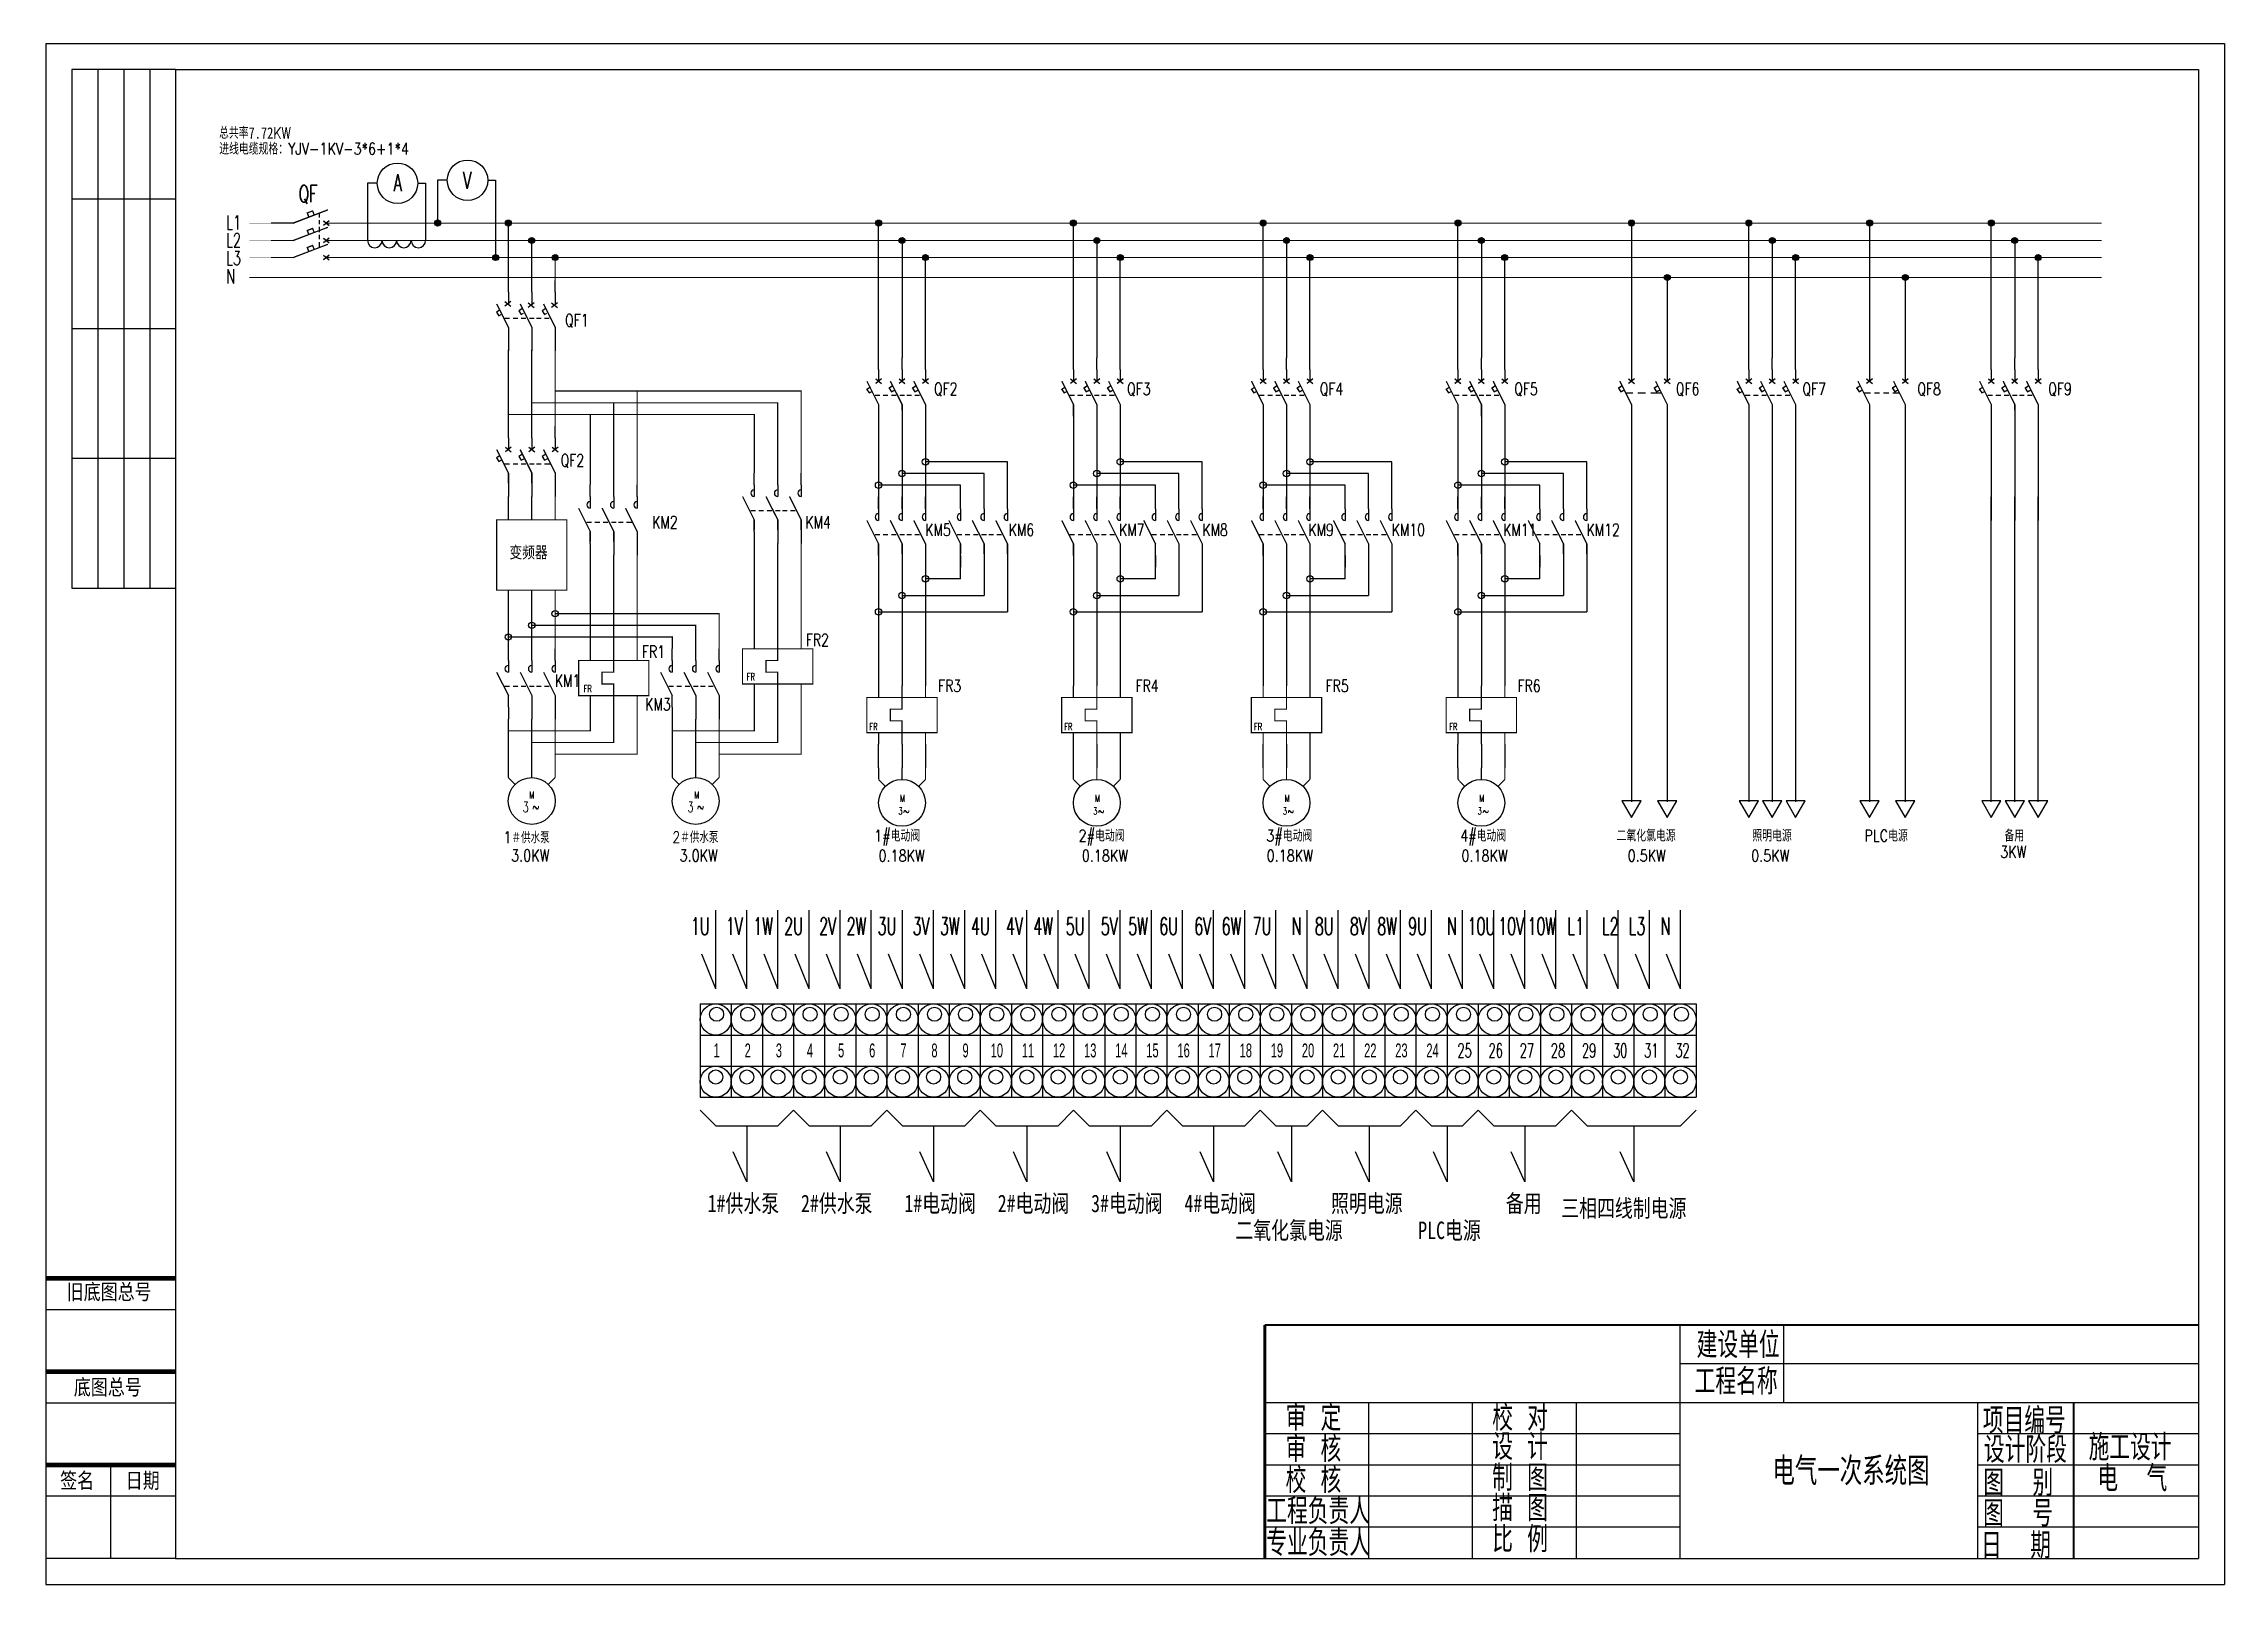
# Model space of a CAD drawing. Header units: millimetres. Extents: x 369186 to 503668, y -134064 to -104329.
# Drawn here: x 369186 to 411231, y -134055 to -104355 of the extents above; entities that cross this region are included whole.
import ezdxf
from ezdxf.enums import TextEntityAlignment as Align

# ---------------------------------------------------------------- set-up
doc = ezdxf.new("R2010")
doc.units = ezdxf.units.MM
doc.layers.add('PUB_TEXT', color=7, linetype='Continuous')
doc.layers.add('SHEET', color=250, linetype='Continuous')
doc.styles.add('_TXT', font='txt1.shx', dxfattribs={"width": 0.6, "bigfont": 'hztxt.shx'})
doc.styles.get("Standard").update_dxf_attribs({"font": 'txt1.shx', "width": 0.8, "bigfont": 'hztxt.shx'})
doc.styles.add('宋体', font='SimSun.ttf', dxfattribs={"width": 0.8})

msp = doc.modelspace()

# ---------------------------------------------------------------- texts
at = {"color": 0, "style": '宋体', "width": 0.75}
for s, p in [('1#供水泵', (381988, -126880)), ('2#供水泵', (383788, -126880)), ('1#电动阀', (385781, -126880)), ('2#电动阀', (387581, -126880)), ('3#电动阀', (389381, -126880)), ('4#电动阀', (391181, -126880)), ('照明电源', (394008, -126880)), ('备用', (397377, -126880)), ('三相四线制电源', (398445, -126973)), ('二氧化氯电源', (392163, -127399)), ('PLC电源', (395688, -127399))]:
    msp.add_text(s, height=337.1, dxfattribs=at).set_placement(p)
at = {"color": 0, "width": 0.8}
for s, p in [('建设单位', (401056, -129691)), ('工程名称', (401018, -130396)), ('项目编号', (406574, -131150)), ('设计阶段', (406595, -131712)), ('图  别', (406583, -132349)), ('图  号', (406579, -132939)), ('日  期', (406539, -133557))]:
    msp.add_text(s, height=500, dxfattribs=at).set_placement(p)
at = {"color": 0, "linetype": 'Continuous', "attachment_point": 1}
for s, insert, char_height, width in [('总共率{\\fSimSun|b0|i0|c134|p2;\\H0.9714x;7.72\\Ftxt.shx|c0;KW}', (372568, -105962), 225.79, 2516.9), ('进线电缆规格：YJV-1KV-3*6+1*4', (372572, -106270), 225.79, 4690.67), ('{\\fSimSun|b0|i0|c134|p2;变频器}', (378166, -114048), 225.79, 1354.75), ('1{\\H0.9714x;＃供水泵}', (378051, -119544), 225.79, 2516.9), ('{\\H0.9714x;2＃供水泵}', (381309, -119544), 225.79, 2516.9), ('1#电动阀', (385199, -119510), 225.8, 3137.87), ('2#电动阀', (389140, -119510), 225.8, 3137.87), ('3#电动阀', (392760, -119510), 225.8, 3137.87), ('4#电动阀', (396497, -119510), 225.8, 3137.87), ('二氧化氯电源', (399513, -119510), 225.8, 3137.87), ('照明电源', (402131, -119510), 225.8, 3137.87), ('PLC电源', (404291, -119510), 225.8, 3137.87), ('3KW', (406909, -119822), 225.8, 3137.87), ('备用', (406991, -119510), 225.8, 3137.87), ('3.0KW', (378199, -119892), 225.8, 3137.87), ('3.0KW', (381447, -119892), 225.8, 3137.87), ('0.18KW', (385283, -119896), 225.8, 3137.87), ('0.18KW', (389202, -119896), 225.8, 3137.87), ('0.18KW', (392766, -119896), 225.8, 3137.87), ('0.18KW', (396521, -119896), 225.8, 3137.87), ('0.5KW', (399726, -119896), 225.8, 3137.87), ('0.5KW', (402108, -119896), 225.8, 3137.87)]:
    msp.add_mtext(s, dxfattribs=dict(at, insert=insert, char_height=char_height, width=width))
at = {"linetype": 'Continuous', "attachment_point": 1}
for s, insert, char_height, width in [('~', (385756, -119076), 151, 1982.29), ('~', (389512, -119076), 151, 1982.29), ('~', (393169, -119076), 151, 1982.29), ('~', (396925, -119076), 151, 1982.29), ('{\\fSimSun|b0|i0|c134|p54;旧底图总号}', (369631, -128265), 300, 3000), ('{\\fSimSun|b0|i0|c134|p54;底图总号}', (369769, -130103), 300, 3000), ('{\\fSimSun|b0|i0|c134|p54;签名}', (369504, -131903), 300, 3000), ('{\\fSimSun|b0|i0|c134|p54;日期}', (370769, -131903), 300, 3000)]:
    msp.add_mtext(s, dxfattribs=dict(at, insert=insert, char_height=char_height, width=width))
at = {"attachment_point": 1, "style": '_TXT'}
for s, insert, char_height, width in [('{\\H2.333x;1U}', (381665, -121201), 144, 1078.17), ('{\\H2.333x;1V}', (382340, -121201), 144, 1078.17), ('{\\H2.333x;1W}', (382868, -121201), 144, 1078.17), ('{\\H2.333x;2U}', (383465, -121201), 144, 1078.17), ('{\\H2.333x;2V}', (384140, -121201), 144, 1078.17), ('{\\H2.333x;2W}', (384668, -121201), 144, 1078.17), ('{\\H2.333x;3U}', (385265, -121201), 144, 1078.17), ('{\\H2.333x;3V}', (385940, -121201), 144, 1078.17), ('{\\H2.333x;3W}', (386468, -121201), 144, 1078.17), ('{\\H2.333x;4U}', (387066, -121201), 144, 1078.17), ('{\\H2.333x;4V}', (387741, -121201), 144, 1078.17), ('{\\H2.333x;4W}', (388269, -121201), 144, 1078.17), ('{\\H2.333x;5U}', (388894, -121201), 144, 1078.17), ('{\\H2.333x;5V}', (389569, -121201), 144, 1078.17), ('{\\H2.333x;5W}', (390097, -121201), 144, 1078.17), ('{\\H2.333x;6U}', (390695, -121201), 144, 1078.17), ('{\\H2.333x;6V}', (391370, -121201), 144, 1078.17), ('{\\H2.333x;6W}', (391898, -121201), 144, 1078.17), ('{\\H2.333x;7U}', (392495, -121201), 144, 1078.17), ('{\\H2.333x;N}', (393247, -121201), 144, 1078.17), ('{\\H2.333x;8U}', (393695, -121201), 144, 1078.17), ('{\\H2.333x;8V}', (394370, -121201), 144, 1078.17), ('{\\H2.333x;8W}', (394898, -121201), 144, 1078.17), ('{\\H2.333x;9U}', (395495, -121201), 144, 1078.17), ('{\\H2.333x;N}', (396247, -121201), 144, 1078.17), ('{\\H2.333x;10U}', (396639, -121201), 144, 1078.17), ('{\\H2.333x;10V}', (397230, -121201), 144, 1078.17), ('{\\H2.333x;10W}', (397794, -121201), 144, 1078.17), ('{\\H2.333x;L1}', (398566, -121201), 144, 1078.17), ('{\\H2.333x;L2}', (399232, -121201), 144, 1078.17), ('{\\H2.333x;L3}', (399748, -121201), 144, 1078.17), ('{\\H2.333x;N}', (400366, -121201), 144, 1078.17), ('{\\Fhzasc.shx,hztxt.shx|c134;\\H1.875x;1}', (382102, -123629), 142.56, 3814.66), ('{\\Fhzasc.shx,hztxt.shx|c134;\\H1.875x;2}', (382702, -123629), 142.56, 3814.66), ('{\\Fhzasc.shx,hztxt.shx|c134;\\H1.875x;3}', (383302, -123629), 142.56, 3814.66), ('{\\Fhzasc.shx,hztxt.shx|c134;\\H1.875x;4}', (383902, -123629), 142.56, 3814.66), ('{\\Fhzasc.shx,hztxt.shx|c134;\\H1.875x;5}', (384502, -123629), 142.56, 3814.66), ('{\\Fhzasc.shx,hztxt.shx|c134;\\H1.875x;6}', (385102, -123629), 142.56, 3814.66), ('{\\Fhzasc.shx,hztxt.shx|c134;\\H1.875x;7}', (385702, -123629), 142.56, 3814.66), ('{\\Fhzasc.shx,hztxt.shx|c134;\\H1.875x;8}', (386302, -123629), 142.56, 3814.66), ('{\\Fhzasc.shx,hztxt.shx|c134;\\H1.875x;9}', (386902, -123629), 142.56, 3814.66), ('{\\Fhzasc.shx,hztxt.shx|c134;\\H1.875x;10}', (387445, -123629), 142.56, 3814.66), ('{\\Fhzasc.shx,hztxt.shx|c134;\\H1.875x;11}', (388045, -123629), 142.56, 3814.66), ('{\\Fhzasc.shx,hztxt.shx|c134;\\H1.875x;12}', (388645, -123629), 142.56, 3814.66), ('{\\Fhzasc.shx,hztxt.shx|c134;\\H1.875x;13}', (389245, -123629), 142.56, 3814.66), ('{\\Fhzasc.shx,hztxt.shx|c134;\\H1.875x;14}', (389845, -123629), 142.56, 3814.66), ('{\\Fhzasc.shx,hztxt.shx|c134;\\H1.875x;15}', (390445, -123629), 142.56, 3814.66), ('{\\Fhzasc.shx,hztxt.shx|c134;\\H1.875x;16}', (391045, -123629), 142.56, 3814.66), ('{\\Fhzasc.shx,hztxt.shx|c134;\\H1.875x;17}', (391645, -123629), 142.56, 3814.66), ('{\\Fhzasc.shx,hztxt.shx|c134;\\H1.875x;18}', (392245, -123629), 142.56, 3814.66), ('{\\Fhzasc.shx,hztxt.shx|c134;\\H1.875x;19}', (392845, -123629), 142.56, 3814.66), ('{\\Fhzasc.shx,hztxt.shx|c134;\\H1.875x;20}', (393445, -123629), 142.56, 3814.66), ('{\\Fhzasc.shx,hztxt.shx|c134;\\H1.875x;21}', (394045, -123629), 142.56, 3814.66), ('{\\Fhzasc.shx,hztxt.shx|c134;\\H1.875x;22}', (394645, -123629), 142.56, 3814.66), ('{\\Fhzasc.shx,hztxt.shx|c134;\\H1.875x;23}', (395245, -123629), 142.56, 3814.66), ('{\\Fhzasc.shx,hztxt.shx|c134;\\H1.875x;24}', (395845, -123629), 142.56, 3814.66), ('{\\Ftxt.shx,fhz.shx|c134;\\H1.875x;25}', (396445, -123629), 142.56, 3814.66), ('{\\Ftxt.shx,fhz.shx|c134;\\H1.875x;26}', (397045, -123629), 142.56, 3814.66), ('{\\Ftxt.shx,fhz.shx|c134;\\H1.875x;27}', (397645, -123629), 142.56, 3814.66), ('{\\Ftxt.shx,fhz.shx|c134;\\H1.875x;28}', (398245, -123629), 142.56, 3814.66), ('{\\Ftxt.shx,fhz.shx|c134;\\H1.875x;29}', (398845, -123629), 142.56, 3814.66), ('{\\Ftxt.shx,fhz.shx|c134;\\H1.875x;30}', (399445, -123629), 142.56, 3814.66), ('{\\Ftxt.shx,fhz.shx|c134;\\H1.875x;31}', (400045, -123629), 142.56, 3814.66), ('{\\Ftxt.shx,fhz.shx|c134;\\H1.875x;32}', (400645, -123629), 142.56, 3814.66)]:
    msp.add_mtext(s, dxfattribs=dict(at, insert=insert, char_height=char_height, width=width))
at = {"layer": 'PUB_TEXT', "linetype": 'ByBlock', "width": 0.8}
for s, p in [('审 定', (393130, -131095)), ('校 对', (397115, -131095)), ('审 核', (393130, -131695)), ('设 计', (397115, -131655)), ('施工设计', (408613, -131665)), ('校 核', (393130, -132295)), ('制 图', (397115, -132255)), ('电  气', (408781, -132264)), ('描 图', (397115, -132839)), ('比 例', (397115, -133439))]:
    msp.add_text(s, height=500, dxfattribs=at).set_placement(p)
at = {"layer": 'PUB_TEXT', "width": 0.8}
msp.add_text('电气一次系统图', height=541.4, dxfattribs=at).set_placement((402516, -132144, 1200))
at = {"layer": 'PUB_TEXT', "linetype": 'ByBlock', "width": 0.8}
msp.add_text('工程负责人', height=500, dxfattribs=at).set_placement((393759, -132895), align=Align.CENTER)
msp.add_text('专业负责人', height=500, dxfattribs=at).set_placement((393759, -133232), align=Align.MIDDLE)
at = {"layer": 'SHEET', "color": 0}
for s, height, width, p in [('QF', 325.1, 0.65, (374105, -107412)), ('A', 325, 0.65, (375935, -107199)), ('V', 325, 0.65, (377272, -107153)), ('L1', 271, 0.65, (372710, -107941)), ('L2', 271, 0.65, (372710, -108278)), ('L3', 271, 0.65, (372710, -108624)), ('N', 271, 0.65, (372710, -108977)), ('QF1', 237.1, 0.742857, (379240, -109805)), ('QF2', 237.1, 0.742857, (386352, -111129)), ('QF3', 237.1, 0.742857, (390075, -111129)), ('QF4', 237.1, 0.742857, (393791, -111129)), ('QF5', 237.1, 0.742857, (397540, -111129)), ('QF6', 237.1, 0.742857, (400656, -111129)), ('QF7', 237.1, 0.742857, (403096, -111129)), ('QF8', 237.1, 0.742857, (405312, -111129)), ('QF9', 237.1, 0.742857, (407835, -111129)), ('QF2', 237.1, 0.742857, (379155, -112507)), ('KM2', 237.1, 0.742857, (380919, -113699)), ('KM4', 237.1, 0.742857, (383871, -113699)), ('KM5', 237.1, 0.742857, (386184, -113846)), ('KM6', 237.1, 0.742857, (387792, -113846)), ('KM7', 237.1, 0.742857, (389920, -113846)), ('KM8', 237.1, 0.742857, (391527, -113846)), ('KM9', 237.1, 0.742857, (393569, -113846)), ('KM10', 237.1, 0.742857, (395177, -113846)), ('KM11', 237.1, 0.742857, (397325, -113846)), ('KM12', 237.1, 0.742857, (398933, -113846)), ('FR1', 237.1, 0.742857, (380722, -116195)), ('FR2', 237.1, 0.742857, (383881, -115969)), ('KM1', 237.1, 0.742857, (379042, -116755)), ('FR', 135.5, 0.65, (379599, -116855)), ('FR', 135.5, 0.65, (382744, -116629)), ('FR3', 237.1, 0.742857, (386431, -116853)), ('FR4', 237.1, 0.742857, (390237, -116853)), ('FR5', 237.1, 0.742857, (393901, -116853)), ('FR6', 237.1, 0.742857, (397602, -116853)), ('KM3', 237.1, 0.742857, (380785, -117208)), ('FR', 135.5, 0.65, (385108, -117591)), ('FR', 135.5, 0.65, (388864, -117591)), ('FR', 135.5, 0.65, (392524, -117591)), ('FR', 135.5, 0.65, (396287, -117591)), ('3', 203, 0.65, (378424, -119173)), ('M', 135, 0.65, (378552, -118908)), ('3', 203, 0.65, (381602, -119173)), ('M', 135, 0.65, (381731, -118908)), ('M', 135, 0.65, (385699, -118969)), ('M', 135, 0.65, (389455, -118969)), ('M', 135, 0.65, (393113, -118969)), ('M', 135, 0.65, (396869, -118969)), ('~', 203, 0.65, (378607, -119173)), ('~', 203, 0.65, (381785, -119173)), ('3', 135, 0.65, (385666, -119217)), ('3', 135, 0.65, (389422, -119217)), ('3', 135, 0.65, (393079, -119217)), ('3', 135, 0.65, (396835, -119217))]:
    msp.add_text(s, height=height, dxfattribs=dict(at, width=width)).set_placement(p)

# ---------------------------------------------------------------- hatches: boundary and pattern name
h = msp.add_hatch(color=256)
edge = h.paths.add_edge_path()
edge.add_arc((376782, -107814), 58.2, 0, 360)
h = msp.add_hatch(color=256)
edge = h.paths.add_edge_path()
edge.add_arc((378146, -107814), 58.2, 0, 360)
h = msp.add_hatch(color=256)
edge = h.paths.add_edge_path()
edge.add_arc((385284, -107814), 58.2, 0, 360)
h = msp.add_hatch(color=256)
edge = h.paths.add_edge_path()
edge.add_arc((389040, -107814), 58.2, 0, 360)
h = msp.add_hatch(color=256)
edge = h.paths.add_edge_path()
edge.add_arc((392698, -107814), 58.2, 0, 360)
h = msp.add_hatch(color=256)
edge = h.paths.add_edge_path()
edge.add_arc((396454, -107814), 58.2, 0, 360)
h = msp.add_hatch(color=256)
edge = h.paths.add_edge_path()
edge.add_arc((399800, -107814), 58.2, 0, 360)
h = msp.add_hatch(color=256)
edge = h.paths.add_edge_path()
edge.add_arc((402062, -107814), 58.2, 0, 360)
h = msp.add_hatch(color=256)
edge = h.paths.add_edge_path()
edge.add_arc((404390, -107814), 58.2, 0, 360)
h = msp.add_hatch(color=256)
edge = h.paths.add_edge_path()
edge.add_arc((406737, -107814), 58.2, 0, 360)
h = msp.add_hatch(color=256)
edge = h.paths.add_edge_path()
edge.add_arc((377901, -108479), 58.2, 0, 360)
h = msp.add_hatch(color=256)
edge = h.paths.add_edge_path()
edge.add_arc((378597, -108150), 58.2, 0, 360)
h = msp.add_hatch(color=256)
edge = h.paths.add_edge_path()
edge.add_arc((379049, -108479), 58.2, 0, 360)
h = msp.add_hatch(color=256)
edge = h.paths.add_edge_path()
edge.add_arc((385736, -108150), 58.2, 0, 360)
h = msp.add_hatch(color=256)
edge = h.paths.add_edge_path()
edge.add_arc((386188, -108479), 58.2, 0, 360)
h = msp.add_hatch(color=256)
edge = h.paths.add_edge_path()
edge.add_arc((389492, -108150), 58.2, 0, 360)
h = msp.add_hatch(color=256)
edge = h.paths.add_edge_path()
edge.add_arc((389944, -108479), 58.2, 0, 360)
h = msp.add_hatch(color=256)
edge = h.paths.add_edge_path()
edge.add_arc((393149, -108150), 58.2, 0, 360)
h = msp.add_hatch(color=256)
edge = h.paths.add_edge_path()
edge.add_arc((393601, -108479), 58.2, 0, 360)
h = msp.add_hatch(color=256)
edge = h.paths.add_edge_path()
edge.add_arc((396905, -108150), 58.2, 0, 360)
h = msp.add_hatch(color=256)
edge = h.paths.add_edge_path()
edge.add_arc((397357, -108479), 58.2, 0, 360)
h = msp.add_hatch(color=256)
edge = h.paths.add_edge_path()
edge.add_arc((402514, -108150), 58.2, 0, 360)
h = msp.add_hatch(color=256)
edge = h.paths.add_edge_path()
edge.add_arc((402965, -108479), 58.2, 0, 360)
h = msp.add_hatch(color=256)
edge = h.paths.add_edge_path()
edge.add_arc((407189, -108150), 58.2, 0, 360)
h = msp.add_hatch(color=256)
edge = h.paths.add_edge_path()
edge.add_arc((407640, -108479), 58.2, 0, 360)
h = msp.add_hatch(color=256)
edge = h.paths.add_edge_path()
edge.add_arc((400489, -108864), 58.2, 0, 360)
h = msp.add_hatch(color=256)
edge = h.paths.add_edge_path()
edge.add_arc((405078, -108864), 58.2, 0, 360)

# ---------------------------------------------------------------- linework, layer by layer
for p, q in [((369231, -104355), (369231, -134055)), ((369231, -104355), (411231, -104355)), ((411231, -104355), (411231, -134055)), ((371731, -104855), (369731, -104855)), ((369731, -104855), (369731, -114855)), ((370231, -104855), (370231, -114855)), ((370731, -104855), (370731, -114855)), ((371231, -104855), (371231, -114855)), ((371731, -104855), (371731, -133555)), ((371731, -104855), (410731, -104855)), ((410731, -104855), (410731, -133555)), ((375619, -107047), (375432, -107047)), ((375432, -107047), (375432, -108150)), ((376399, -107047), (376550, -107047)), ((376550, -107047), (376550, -108150)), ((376969, -106990), (376782, -106990)), ((376782, -106990), (376782, -107814)), ((377749, -106990), (377901, -106990)), ((377901, -106990), (377901, -108479)), ((371731, -107355), (369731, -107355)), ((373996, -107814), (374668, -107558)), ((374267, -107620), (374372, -107580)), ((374267, -107620), (374297, -107699)), ((374372, -107580), (374402, -107659)), ((374498, -107623), (374498, -107704)), ((373996, -108150), (374668, -107895)), ((374267, -107957), (374372, -107916)), ((374267, -107957), (374297, -108036)), ((374372, -107916), (374402, -107996)), ((374498, -107758), (374498, -107834)), ((374498, -107888), (374498, -107987)), ((374498, -108042), (374498, -108126)), ((374638, -107906), (374668, -107895)), ((399800, -107814), (399800, -110862)), ((404390, -107814), (404390, -110862)), ((373996, -108479), (374668, -108223)), ((374267, -108285), (374372, -108245)), ((374267, -108285), (374297, -108364)), ((374372, -108245), (374402, -108324)), ((374498, -108180), (374498, -108288)), ((400489, -108864), (400489, -110862)), ((405078, -108864), (405078, -110862)), ((371731, -109855), (369731, -109855)), ((399687, -111088), (399823, -111088)), ((399800, -111314), (399800, -118969)), ((399925, -111088), (400071, -111088)), ((400173, -111088), (400376, -111088)), ((400489, -111314), (400489, -118969)), ((404277, -111088), (404406, -111088)), ((404390, -111314), (404390, -118969)), ((404483, -111088), (404583, -111088)), ((404660, -111088), (404761, -111088)), ((404838, -111088), (404965, -111088)), ((405078, -111314), (405078, -118969)), ((371731, -112355), (369731, -112355)), ((369731, -114855), (371731, -114855)), ((385736, -114994), (387317, -114994)), ((389492, -114994), (391073, -114994)), ((393149, -114994), (394730, -114994)), ((396905, -114994), (398486, -114994)), ((385284, -115309), (387768, -115309)), ((389040, -115309), (391524, -115309)), ((392698, -115309), (395181, -115309)), ((396454, -115309), (398937, -115309)), ((370481, -133555), (370481, -131755)), ((371731, -133555), (369231, -133555)), ((371731, -133555), (410731, -133555)), ((369231, -134055), (411231, -134055))]:
    msp.add_line(p, q)
at = {"color": 0}
for p, q in [((382144, -122575), (382144, -121062)), ((382744, -122575), (382744, -121062)), ((383344, -122575), (383344, -121062)), ((383944, -122575), (383944, -121062)), ((384544, -122575), (384544, -121062)), ((385144, -122575), (385144, -121062)), ((385744, -122575), (385744, -121062)), ((386344, -122575), (386344, -121062)), ((386944, -122575), (386944, -121062)), ((387544, -122575), (387544, -121062)), ((388144, -122575), (388144, -121062)), ((388744, -122575), (388744, -121062)), ((389344, -122575), (389344, -121062)), ((389944, -122575), (389944, -121062)), ((390544, -122575), (390544, -121062)), ((391144, -122575), (391144, -121062)), ((391744, -122575), (391744, -121062)), ((392344, -122575), (392344, -121062)), ((392944, -122575), (392944, -121062)), ((393544, -122575), (393544, -121062)), ((394144, -122575), (394144, -121062)), ((394744, -122575), (394744, -121062)), ((395344, -122575), (395344, -121062)), ((395944, -122575), (395944, -121062)), ((396544, -122575), (396544, -121062)), ((397144, -122575), (397144, -121062)), ((397744, -122575), (397744, -121062)), ((398344, -122575), (398344, -121062)), ((398944, -122575), (398944, -121062)), ((399544, -122575), (399544, -121062)), ((400144, -122575), (400144, -121062)), ((400744, -122575), (400744, -121062)), ((382144, -122575), (381877, -121906)), ((382744, -122575), (382477, -121906)), ((383344, -122575), (383077, -121906)), ((383944, -122575), (383677, -121906)), ((384544, -122575), (384277, -121906)), ((385144, -122575), (384877, -121906)), ((385744, -122575), (385477, -121906)), ((386344, -122575), (386077, -121906)), ((386944, -122575), (386677, -121906)), ((387544, -122575), (387277, -121906)), ((388144, -122575), (387877, -121906)), ((388744, -122575), (388477, -121906)), ((389344, -122575), (389077, -121906)), ((389944, -122575), (389677, -121906)), ((390544, -122575), (390277, -121906)), ((391144, -122575), (390877, -121906)), ((391744, -122575), (391477, -121906)), ((392344, -122575), (392077, -121906)), ((392944, -122575), (392677, -121906)), ((393544, -122575), (393277, -121906)), ((394144, -122575), (393877, -121906)), ((394744, -122575), (394477, -121906)), ((395344, -122575), (395077, -121906)), ((395944, -122575), (395677, -121906)), ((396544, -122575), (396277, -121906)), ((397144, -122575), (396877, -121906)), ((397744, -122575), (397477, -121906)), ((398344, -122575), (398077, -121906)), ((398944, -122575), (398677, -121906)), ((399544, -122575), (399277, -121906)), ((400144, -122575), (399877, -121906)), ((400744, -122575), (400477, -121906)), ((381844, -122866), (381844, -124666)), ((381844, -122866), (401044, -122866)), ((382444, -122866), (382444, -124666)), ((383044, -122866), (383044, -124666)), ((383644, -122866), (383644, -124666)), ((384244, -122866), (384244, -124666)), ((384844, -122866), (384844, -124666)), ((385444, -122866), (385444, -124666)), ((386044, -122866), (386044, -124666)), ((386644, -122866), (386644, -124666)), ((387244, -122866), (387244, -124666)), ((387844, -122866), (387844, -124666)), ((388444, -122866), (388444, -124666)), ((389044, -122866), (389044, -124666)), ((389644, -122866), (389644, -124666)), ((390244, -122866), (390244, -124666)), ((390844, -122866), (390844, -124666)), ((391444, -122866), (391444, -124666)), ((392044, -122866), (392044, -124666)), ((392644, -122866), (392644, -124666)), ((393244, -122866), (393244, -124666)), ((393844, -122866), (393844, -124666)), ((394444, -122866), (394444, -124666)), ((395044, -122866), (395044, -124666)), ((395644, -122866), (395644, -124666)), ((396244, -122866), (396244, -124666)), ((396244, -122866), (396244, -124666)), ((396844, -122866), (396844, -124666)), ((397444, -122866), (397444, -124666)), ((398044, -122866), (398044, -124666)), ((398644, -122866), (398644, -124666)), ((399244, -122866), (399244, -124666)), ((399844, -122866), (399844, -124666)), ((400444, -122866), (400444, -124666)), ((401044, -122866), (401044, -124666)), ((381844, -123466), (401044, -123466)), ((381844, -124066), (401044, -124066)), ((381844, -124666), (401044, -124666)), ((381844, -124914), (382144, -125214)), ((382144, -125214), (383344, -125214)), ((382744, -125214), (382744, -126299)), ((383644, -124914), (383344, -125214)), ((383644, -124914), (383944, -125214)), ((383944, -125214), (385144, -125214)), ((384544, -125214), (384544, -126299)), ((385444, -124914), (385144, -125214)), ((385444, -124914), (385744, -125214)), ((385744, -125214), (386944, -125214)), ((386344, -125214), (386344, -126299)), ((387244, -124914), (386944, -125214)), ((387244, -124914), (387544, -125214)), ((387544, -125214), (388744, -125214)), ((388144, -125214), (388144, -126299)), ((389044, -124914), (388744, -125214)), ((389044, -124914), (389344, -125214)), ((389344, -125214), (390544, -125214)), ((389944, -125214), (389944, -126299)), ((390844, -124914), (390544, -125214)), ((390844, -124914), (391144, -125214)), ((391144, -125214), (392344, -125214)), ((391744, -125214), (391744, -126299)), ((392644, -124914), (392344, -125214)), ((392644, -124914), (392944, -125214)), ((392944, -125214), (393544, -125214)), ((393244, -125214), (393244, -126299)), ((393844, -124914), (393544, -125214)), ((393844, -124914), (394144, -125214)), ((394144, -125214), (395344, -125214)), ((394744, -125214), (394744, -126299)), ((395644, -124914), (395344, -125214)), ((395644, -124914), (395944, -125214)), ((395944, -125214), (396544, -125214)), ((396244, -125214), (396244, -126299)), ((396844, -124914), (396544, -125214)), ((396844, -124914), (397144, -125214)), ((397144, -125214), (398344, -125214)), ((397744, -125214), (397744, -126299)), ((398644, -124914), (398344, -125214)), ((398644, -124914), (398944, -125214)), ((398944, -125214), (400744, -125214)), ((399844, -125214), (399844, -126299)), ((401044, -124914), (400744, -125214)), ((382744, -126299), (382482, -125717)), ((384544, -126299), (384282, -125717)), ((386344, -126299), (386082, -125717)), ((388144, -126299), (387882, -125717)), ((389944, -126299), (389682, -125717)), ((391744, -126299), (391482, -125717)), ((393244, -126299), (392982, -125717)), ((394744, -126299), (394482, -125717)), ((396244, -126299), (395982, -125717)), ((397744, -126299), (397482, -125717)), ((399844, -126299), (399582, -125717)), ((400731, -129055), (400731, -133555)), ((400732, -129055), (400732, -133555)), ((402731, -129055), (402731, -130555)), ((402732, -129055), (402732, -130555)), ((410731, -129805), (400731, -129805)), ((410732, -129805), (400732, -129805)), ((410731, -130555), (392731, -130555)), ((410732, -130555), (392732, -130555)), ((406469, -130555), (406469, -133555)), ((406470, -130555), (406470, -133555)), ((408325, -130555), (408325, -133555)), ((408327, -130555), (408327, -133555)), ((410731, -131155), (406469, -131155)), ((410732, -131155), (406470, -131155)), ((410731, -131755), (406469, -131755)), ((410732, -131755), (406470, -131755)), ((410731, -132355), (406469, -132355)), ((410732, -132355), (406470, -132355)), ((410731, -132955), (406469, -132955)), ((410732, -132955), (406470, -132955))]:
    msp.add_line(p, q, dxfattribs=at)
at = {"linetype": 'ByBlock'}
for p, q in [((410731, -129055), (392731, -129055)), ((410731, -130555), (392731, -130555)), ((394731, -130555), (394731, -133555)), ((396731, -130555), (396731, -133555)), ((398731, -130555), (398731, -133555)), ((408325, -133556), (408325, -130556)), ((400731, -131155), (392731, -131155)), ((400731, -131755), (392731, -131755)), ((400731, -132355), (392731, -132355)), ((400731, -132955), (392731, -132955))]:
    msp.add_line(p, q, dxfattribs=at)
for points, const_width in [([(374668, -107558), (373996, -107814), (373573, -107814)], 23), ([(374402, -107659), (374372, -107580), (374267, -107620), (374297, -107699)], 23), ([(374498, -107623), (374498, -107704)], 23), ([(373150, -107814), (373996, -107814)], 4.7), ([(374668, -107895), (373996, -108150), (373573, -108150)], 23), ([(374297, -108036), (374267, -107957), (374372, -107916), (374402, -107996)], 23), ([(374498, -107758), (374498, -107834)], 23), ([(374498, -107888), (374498, -107987)], 23), ([(374498, -108042), (374498, -108126)], 23), ([(374694, -107769), (374581, -107859)], 23), ([(374581, -107769), (374694, -107859)], 23), ([(374638, -107814), (408862, -107814)], 20), ([(373150, -108150), (373996, -108150)], 4.7), ([(374668, -108223), (373996, -108479), (373573, -108479)], 23), ([(374297, -108364), (374267, -108285), (374372, -108245), (374402, -108324)], 23), ([(374498, -108180), (374498, -108288)], 23), ([(374694, -108105), (374581, -108195)], 23), ([(374581, -108105), (374694, -108195)], 23), ([(374694, -108434), (374581, -108524)], 23), ([(374581, -108434), (374694, -108524)], 23), ([(374638, -108150), (408862, -108150)], 20), ([(374638, -108479), (408862, -108479)], 20), ([(373150, -108864), (408862, -108864)], 20), ([(373150, -108479), (373996, -108479)], 4.7), ([(385118, -110981), (385059, -111020), (385104, -111088), (385149, -111065)], 23), ([(385059, -110862), (385284, -111314), (385284, -111427)], 23), ([(385228, -110817), (385341, -110907)], 23), ([(385341, -110817), (385228, -110907)], 23), ([(385555, -110952), (385488, -110998), (385533, -111065), (385596, -111034)], 23), ([(385510, -110862), (385736, -111314), (385736, -111427)], 23), ([(385680, -110817), (385792, -110907)], 23), ([(385792, -110817), (385680, -110907)], 23), ([(386007, -110952), (385939, -110998), (385984, -111065), (386048, -111034)], 23), ([(385962, -110862), (386188, -111314), (386188, -111427)], 23), ([(386244, -110817), (386131, -110907)], 23), ([(386131, -110817), (386244, -110907)], 23), ([(388874, -110981), (388815, -111020), (388860, -111088), (388914, -111061)], 23), ([(388815, -110862), (389040, -111314), (389040, -111540)], 23), ([(388984, -110817), (389097, -110907)], 23), ([(389097, -110817), (388984, -110907)], 23), ([(389311, -110952), (389244, -110998), (389289, -111065), (389352, -111034)], 23), ([(389266, -110862), (389492, -111314), (389492, -111540)], 23), ([(389436, -110817), (389549, -110907)], 23), ([(389549, -110817), (389436, -110907)], 23), ([(389763, -110952), (389695, -110998), (389740, -111065), (389804, -111034)], 23), ([(389718, -110862), (389944, -111314), (389944, -111540)], 23), ([(390000, -110817), (389887, -110907)], 23), ([(389887, -110817), (390000, -110907)], 23), ([(392531, -110981), (392472, -111020), (392517, -111088), (392571, -111061), (392585, -111088)], 23), ([(392472, -110862), (392698, -111314), (392698, -111427)], 23), ([(392641, -110817), (392754, -110907)], 23), ([(392754, -110817), (392641, -110907)], 23), ([(392969, -110952), (392901, -110998), (392946, -111065), (393009, -111034), (393009, -111034)], 23), ([(392923, -110862), (393149, -111314), (393149, -111427)], 23), ([(393093, -110817), (393206, -110907)], 23), ([(393206, -110817), (393093, -110907)], 23), ([(393420, -110952), (393352, -110998), (393398, -111065), (393461, -111034)], 23), ([(393375, -110862), (393601, -111314), (393601, -111427)], 23), ([(393657, -110817), (393544, -110907)], 23), ([(393544, -110817), (393657, -110907)], 23), ([(396287, -110981), (396228, -111020), (396273, -111088), (396327, -111061)], 23), ([(396228, -110862), (396454, -111314), (396454, -111540)], 23), ([(396510, -110907), (396397, -110817)], 23), ([(396510, -110817), (396397, -110907)], 23), ([(396725, -110952), (396657, -110998), (396702, -111065), (396765, -111034)], 23), ([(396679, -110862), (396905, -111314), (396905, -111540)], 23), ([(396962, -110817), (396849, -110907)], 23), ([(396849, -110817), (396962, -110907)], 23), ([(397176, -110952), (397108, -110998), (397154, -111065), (397217, -111034)], 23), ([(397131, -110862), (397357, -111314), (397357, -111540)], 23), ([(397413, -110817), (397300, -110907)], 23), ([(397300, -110817), (397413, -110907)], 23), ([(399619, -110952), (399552, -110998), (399597, -111065), (399660, -111034)], 23), ([(399574, -110862), (399800, -111314), (399800, -111427)], 23), ([(399857, -110817), (399744, -110907)], 23), ([(399744, -110817), (399857, -110907)], 23), ([(400308, -110952), (400240, -110998), (400285, -111065), (400349, -111034)], 23), ([(400263, -110862), (400489, -111314), (400489, -111427)], 23), ([(400545, -110817), (400432, -110907)], 23), ([(400432, -110817), (400545, -110907)], 23), ([(401896, -110981), (401836, -111020), (401881, -111088), (401936, -111061)], 23), ([(401836, -110862), (402062, -111314), (402062, -111427)], 23), ([(402119, -110817), (402006, -110907)], 23), ([(402006, -110817), (402119, -110907)], 23), ([(402333, -110952), (402265, -110998), (402310, -111065), (402374, -111034)], 23), ([(402288, -110862), (402514, -111314), (402514, -111427)], 23), ([(402785, -110952), (402717, -110998), (402762, -111065), (402825, -111034)], 23), ([(402739, -110862), (402965, -111314), (402965, -111427)], 23), ([(404209, -110952), (404142, -110998), (404187, -111065), (404250, -111034)], 23), ([(404164, -110862), (404390, -111314), (404390, -111427)], 23), ([(404446, -110817), (404333, -110907)], 23), ([(404333, -110817), (404446, -110907)], 23), ([(404898, -110952), (404830, -110998), (404875, -111065), (404938, -111034)], 23), ([(404853, -110862), (405078, -111314), (405078, -111427)], 23), ([(405022, -110817), (405135, -110907)], 23), ([(405135, -110817), (405022, -110907)], 23), ([(406570, -110981), (406511, -111020), (406556, -111088), (406611, -111061)], 23), ([(406511, -110862), (406737, -111314), (406737, -111427)], 23), ([(406681, -110817), (406793, -110907)], 23), ([(406793, -110817), (406681, -110907)], 23), ([(407008, -110952), (406940, -110998), (406985, -111065), (407049, -111034)], 23), ([(406963, -110862), (407189, -111314), (407189, -111427)], 23), ([(407132, -110817), (407245, -110907)], 23), ([(407245, -110817), (407132, -110907)], 23), ([(407460, -110952), (407392, -110998), (407437, -111065), (407500, -111034)], 23), ([(407414, -110862), (407640, -111314), (407640, -111427)], 23), ([(407584, -110817), (407697, -110907)], 23), ([(407697, -110817), (407584, -110907)], 23), ([(385307, -111133), (385217, -111133)], 23), ([(385465, -111133), (385375, -111133)], 23), ([(385623, -111133), (385533, -111133)], 23), ([(385781, -111133), (385691, -111133)], 23), ([(385917, -111133), (385826, -111133)], 23), ([(386075, -111133), (385984, -111133)], 23), ([(389063, -111133), (388973, -111133)], 23), ([(389221, -111133), (389117, -111133)], 23), ([(389379, -111133), (389289, -111133)], 23), ([(389537, -111133), (389447, -111133)], 23), ([(389673, -111133), (389582, -111133)], 23), ([(389831, -111133), (389729, -111133)], 23), ([(392720, -111133), (392630, -111133)], 23), ([(392878, -111133), (392788, -111133)], 23), ([(393036, -111133), (392946, -111133)], 23), ([(393194, -111133), (393104, -111133)], 23), ([(393330, -111133), (393240, -111133)], 23), ([(393488, -111133), (393398, -111133)], 23), ([(396476, -111133), (396386, -111133)], 23), ([(396634, -111133), (396544, -111133)], 23), ([(396792, -111133), (396702, -111133)], 23), ([(396950, -111133), (396860, -111133)], 23), ([(397086, -111133), (396996, -111133)], 23), ([(397244, -111133), (397154, -111133)], 23), ([(399823, -111088), (399687, -111088)], 23), ([(400071, -111088), (399925, -111088)], 23), ([(400376, -111088), (400173, -111088)], 23), ([(401994, -111133), (402085, -111133)], 23), ([(402152, -111133), (402243, -111133)], 23), ([(402310, -111133), (402401, -111133)], 23), ([(402469, -111133), (402559, -111133)], 23), ([(402604, -111133), (402694, -111133)], 23), ([(402762, -111133), (402852, -111133)], 23), ([(404406, -111088), (404277, -111088)], 23), ([(404483, -111088), (404583, -111088)], 23), ([(404660, -111088), (404762, -111088)], 23), ([(404838, -111088), (404965, -111088)], 23), ([(406760, -111133), (406669, -111133)], 23), ([(406918, -111133), (406827, -111133)], 23), ([(407076, -111133), (406985, -111133)], 23), ([(407234, -111133), (407143, -111133)], 23), ([(407369, -111133), (407279, -111133), (407324, -111133)], 23), ([(407527, -111133), (407437, -111133)], 23), ([(377920, -112182), (378146, -112633), (378146, -112829)], 23), ([(378371, -112182), (378597, -112633), (378597, -112829)], 23), ([(378823, -112182), (379049, -112633), (379049, -112829)], 23), ([(382661, -113085), (382887, -113536), (382887, -113732)], 23), ([(383113, -113085), (383339, -113536), (383339, -113732)], 23), ([(383565, -113085), (383790, -113536), (383790, -113732)], 23), ([(379500, -113311), (379726, -113762), (379726, -113958)], 23), ([(379952, -113311), (380178, -113762), (380178, -113958)], 23), ([(380404, -113311), (380629, -113762), (380629, -113958)], 23), ([(385059, -113546), (385284, -113997), (385284, -114193)], 23), ([(385510, -113546), (385736, -113997), (385736, -114193)], 23), ([(385962, -113546), (386188, -113997), (386188, -114193)], 23), ([(386639, -113546), (386865, -113997), (386865, -114193)], 23), ([(387091, -113546), (387317, -113997), (387317, -114193)], 23), ([(387542, -113546), (387768, -113997), (387768, -114193)], 23), ([(388815, -113546), (389040, -113997), (389040, -114193)], 23), ([(389266, -113546), (389492, -113997), (389492, -114193)], 23), ([(389718, -113546), (389944, -113997), (389944, -114193)], 23), ([(390395, -113546), (390621, -113997), (390621, -114193)], 23), ([(390847, -113546), (391073, -113997), (391073, -114193)], 23), ([(391298, -113546), (391524, -113997), (391524, -114193)], 23), ([(392472, -113546), (392698, -113997), (392698, -114193)], 23), ([(392923, -113546), (393149, -113997), (393149, -114193)], 23), ([(393375, -113546), (393601, -113997), (393601, -114193)], 23), ([(394052, -113546), (394278, -113997), (394278, -114193)], 23), ([(394504, -113546), (394730, -113997), (394730, -114193)], 23), ([(394956, -113546), (395181, -113997), (395181, -114193)], 23), ([(396228, -113546), (396454, -113997), (396454, -114193)], 23), ([(396679, -113546), (396905, -113997), (396905, -114193)], 23), ([(397131, -113546), (397357, -113997), (397357, -114193)], 23), ([(397808, -113546), (398034, -113997), (398034, -114193)], 23), ([(398260, -113546), (398486, -113997), (398486, -114193)], 23), ([(398712, -113546), (398937, -113997), (398937, -114193)], 23), ([(369231, -128155), (371731, -128155)], 90), ([(369231, -129955), (371731, -129955)], 90), ([(371731, -131755), (369231, -131755)], 90)]:
    msp.add_lwpolyline(points, dxfattribs=dict(const_width=const_width))
for points in [[(399800, -119273), (399985, -118952), (399615, -118952)], [(400489, -119273), (400674, -118952), (400303, -118952)], [(402062, -119273), (402247, -118952), (401877, -118952)], [(402514, -119273), (402699, -118952), (402328, -118952)], [(402965, -119273), (403151, -118952), (402780, -118952)], [(404390, -119273), (404575, -118952), (404205, -118952)], [(405078, -119273), (405264, -118952), (404893, -118952)], [(406737, -119273), (406922, -118952), (406552, -118952)], [(407189, -119273), (407374, -118952), (407003, -118952)], [(407640, -119273), (407825, -118952), (407455, -118952)]]:
    msp.add_lwpolyline(points, close=True)
for points in [[(369231, -128755), (371731, -128755)], [(369231, -130555), (371731, -130555)], [(371731, -132355), (369231, -132355)]]:
    msp.add_lwpolyline(points)
at = {"color": 0}
for points, const_width in [([(392731, -129055), (392731, -133555)], 52.5), ([(392732, -129055), (392732, -133555)], 52.5), ([(392731, -129056), (410731, -129056)], 43.3), ([(392732, -129056), (410732, -129056)], 43.3)]:
    msp.add_lwpolyline(points, dxfattribs=dict(at, const_width=const_width))
for centre, radius in [((376009, -107047), 390), ((377359, -106990), 390), ((376782, -107814), 58.2), ((378146, -107814), 58.2), ((385284, -107814), 58.2), ((389040, -107814), 58.2), ((392698, -107814), 58.2), ((396454, -107814), 58.2), ((399800, -107814), 58.2), ((402062, -107814), 58.2), ((404390, -107814), 58.2), ((406737, -107814), 58.2), ((377901, -108479), 58.2), ((378597, -108150), 58.2), ((379049, -108479), 58.2), ((385736, -108150), 58.2), ((386188, -108479), 58.2), ((389492, -108150), 58.2), ((389944, -108479), 58.2), ((393149, -108150), 58.2), ((393601, -108479), 58.2), ((396905, -108150), 58.2), ((397357, -108479), 58.2), ((402514, -108150), 58.2), ((402965, -108479), 58.2), ((407189, -108150), 58.2), ((407640, -108479), 58.2), ((400489, -108864), 58.2), ((405078, -108864), 58.2), ((385736, -112642), 61.8), ((386188, -112417), 61.8), ((389492, -112642), 61.8), ((389944, -112417), 61.8), ((393149, -112642), 61.8), ((393601, -112417), 61.8), ((396905, -112642), 61.8), ((397357, -112417), 61.8), ((385284, -112868), 61.8), ((389040, -112868), 61.8), ((392698, -112868), 61.8), ((396454, -112868), 61.8), ((386188, -114671), 61.8), ((389944, -114671), 61.8), ((393601, -114671), 61.8), ((397357, -114671), 61.8), ((385736, -114994), 61.8), ((389492, -114994), 61.8), ((393149, -114994), 61.8), ((396905, -114994), 61.8), ((378597, -115569), 61.8), ((379049, -115343), 61.8), ((385284, -115309), 61.8), ((389040, -115309), 61.8), ((392698, -115309), 61.8), ((396454, -115309), 61.8), ((378146, -115794), 61.8)]:
    msp.add_circle(centre, radius)
for centre, radius in [((382144, -123166), 300), ((382162, -123066), 135), ((382144, -123166), 0.000000000195), ((382744, -123166), 300), ((382762, -123066), 135), ((383344, -123166), 300), ((383362, -123066), 135), ((383944, -123166), 300), ((383962, -123066), 135), ((384544, -123166), 300), ((384562, -123066), 135), ((385144, -123166), 300), ((385162, -123066), 135), ((385744, -123166), 300), ((385762, -123066), 135), ((386344, -123166), 300), ((386362, -123066), 135), ((386944, -123166), 300), ((386962, -123066), 135), ((387544, -123166), 300), ((387562, -123066), 135), ((388144, -123166), 300), ((388162, -123066), 135), ((388744, -123166), 300), ((388762, -123066), 135), ((389344, -123166), 300), ((389362, -123066), 135), ((389944, -123166), 300), ((389962, -123066), 135), ((390544, -123166), 300), ((390562, -123066), 135), ((391144, -123166), 300), ((391162, -123066), 135), ((391744, -123166), 300), ((391762, -123066), 135), ((392344, -123166), 300), ((392362, -123066), 135), ((392944, -123166), 300), ((392962, -123066), 135), ((393544, -123166), 300), ((393562, -123066), 135), ((394144, -123166), 300), ((394162, -123066), 135), ((394744, -123166), 300), ((394762, -123066), 135), ((395344, -123166), 300), ((395362, -123066), 135), ((395944, -123166), 300), ((395962, -123066), 135), ((396544, -123166), 300), ((396562, -123066), 135), ((397144, -123166), 300), ((397162, -123066), 135), ((397744, -123166), 300), ((397762, -123066), 135), ((398344, -123166), 300), ((398362, -123066), 135), ((398944, -123166), 300), ((398962, -123066), 135), ((399544, -123166), 300), ((399562, -123066), 135), ((400144, -123166), 300), ((400162, -123066), 135), ((400744, -123166), 300), ((400762, -123066), 135), ((382144, -124366), 300), ((382144, -124275), 135), ((382744, -124366), 300), ((382744, -124275), 135), ((383344, -124366), 300), ((383344, -124275), 135), ((383944, -124366), 300), ((383944, -124275), 135), ((384544, -124366), 300), ((384544, -124275), 135), ((385144, -124366), 300), ((385144, -124275), 135), ((385744, -124366), 300), ((385744, -124275), 135), ((386344, -124366), 300), ((386344, -124275), 135), ((386944, -124366), 300), ((386944, -124275), 135), ((387544, -124366), 300), ((387544, -124275), 135), ((388144, -124366), 300), ((388144, -124275), 135), ((388744, -124366), 300), ((388744, -124275), 135), ((389344, -124366), 300), ((389344, -124275), 135), ((389944, -124366), 300), ((389944, -124275), 135), ((390544, -124366), 300), ((390544, -124275), 135), ((391144, -124366), 300), ((391144, -124275), 135), ((391744, -124366), 300), ((391744, -124275), 135), ((392344, -124366), 300), ((392344, -124275), 135), ((392944, -124366), 300), ((392944, -124275), 135), ((393544, -124366), 300), ((393544, -124275), 135), ((394144, -124366), 300), ((394144, -124275), 135), ((394744, -124366), 300), ((394744, -124275), 135), ((395344, -124366), 300), ((395344, -124275), 135), ((395944, -124366), 300), ((395944, -124275), 135), ((396544, -124366), 300), ((396544, -124275), 135), ((397144, -124366), 300), ((397144, -124275), 135), ((397744, -124366), 300), ((397744, -124275), 135), ((398344, -124366), 300), ((398344, -124275), 135), ((398944, -124366), 300), ((398944, -124275), 135), ((399544, -124366), 300), ((399544, -124275), 135), ((400144, -124366), 300), ((400144, -124275), 135), ((400744, -124366), 300), ((400744, -124275), 135)]:
    msp.add_circle(centre, radius, dxfattribs=at)
for centre, radius, start, end in [((375571, -108150), 140, 180, 0), ((375851, -108150), 140, 180, 0), ((376131, -108150), 140, 180, 0), ((376411, -108150), 140, 180, 0), ((382887, -113020), 64.7, 90, 270), ((383339, -113020), 64.7, 90, 270), ((383790, -113020), 64.7, 90, 270), ((379726, -113246), 64.7, 90, 270), ((380178, -113246), 64.7, 90, 270), ((380629, -113246), 64.7, 90, 270), ((385284, -113481), 64.7, 90, 270), ((385736, -113481), 64.7, 90, 270), ((386188, -113481), 64.7, 90, 270), ((386865, -113481), 64.7, 90, 270), ((387317, -113481), 64.7, 90, 270), ((387768, -113481), 64.7, 90, 270), ((389040, -113481), 64.7, 90, 270), ((389492, -113481), 64.7, 90, 270), ((389944, -113481), 64.7, 90, 270), ((390621, -113481), 64.7, 90, 270), ((391073, -113481), 64.7, 90, 270), ((391524, -113481), 64.7, 90, 270), ((392698, -113481), 64.7, 90, 270), ((393149, -113481), 64.7, 90, 270), ((393601, -113481), 64.7, 90, 270), ((394278, -113481), 64.7, 90, 270), ((394730, -113481), 64.7, 90, 270), ((395181, -113481), 64.7, 90, 270), ((396454, -113481), 64.7, 90, 270), ((396905, -113481), 64.7, 90, 270), ((397357, -113481), 64.7, 90, 270), ((398034, -113481), 64.7, 90, 270), ((398486, -113481), 64.7, 90, 270), ((398937, -113481), 64.7, 90, 270), ((378146, -116407), 64.7, 90, 270), ((378597, -116407), 64.7, 90, 270), ((379049, -116407), 64.7, 90, 270), ((381307, -116407), 64.7, 90, 270), ((381758, -116407), 64.7, 90, 270), ((382210, -116407), 64.7, 90, 270)]:
    msp.add_arc(centre, radius, start, end)
at = {"layer": 'SHEET', "color": 0}
for p, q in [((385284, -110411), (385284, -107814)), ((389040, -110411), (389040, -107814)), ((392698, -110411), (392698, -107814)), ((396454, -110411), (396454, -107814)), ((402062, -110411), (402062, -107814)), ((406737, -110411), (406737, -107814)), ((385736, -108150), (385736, -110411)), ((389492, -108150), (389492, -110411)), ((393149, -108150), (393149, -110411)), ((396905, -108150), (396905, -110411)), ((402514, -108150), (402514, -110411)), ((407189, -108150), (407189, -110411)), ((386188, -110411), (386188, -108479)), ((389944, -110411), (389944, -108479)), ((393601, -110411), (393601, -108479)), ((397357, -110411), (397357, -108479)), ((402965, -110411), (402965, -108479)), ((407640, -110411), (407640, -108479)), ((386865, -114671), (386188, -114671)), ((390621, -114671), (389944, -114671)), ((394278, -114671), (393601, -114671)), ((398034, -114671), (397357, -114671))]:
    msp.add_line(p, q, dxfattribs=at)
for points in [[(374694, -107769), (374581, -107859)], [(374581, -107769), (374694, -107859)], [(374694, -108105), (374581, -108195)], [(374581, -108105), (374694, -108195)], [(374694, -108434), (374581, -108524)], [(374581, -108434), (374694, -108524)], [(378146, -109148), (378146, -108922)], [(378146, -109148), (378146, -109374)], [(378597, -109148), (378597, -108922)], [(378597, -109148), (378597, -109374)], [(379049, -109148), (379049, -108922)], [(379049, -109148), (379049, -109374)], [(377920, -109374), (378146, -109825), (378146, -110051)], [(377988, -109487), (377920, -109532), (377965, -109600), (378010, -109577)], [(378191, -109329), (378078, -109419)], [(378078, -109329), (378191, -109419)], [(378078, -109645), (378168, -109645)], [(378236, -109645), (378326, -109645)], [(378417, -109464), (378349, -109509), (378394, -109577), (378439, -109554)], [(378371, -109374), (378597, -109825), (378597, -110051)], [(378394, -109645), (378484, -109645)], [(378642, -109351), (378529, -109442)], [(378529, -109351), (378642, -109442)], [(378552, -109645), (378642, -109645)], [(378688, -109645), (378778, -109645)], [(378868, -109464), (378800, -109509), (378846, -109577), (378891, -109554)], [(378823, -109374), (379049, -109825), (379049, -110051)], [(378846, -109645), (378936, -109645)], [(379094, -109351), (378981, -109442)], [(378981, -109351), (379094, -109442)], [(378146, -110051), (378146, -110277)], [(378597, -110051), (378597, -110277)], [(379049, -110051), (379049, -110277)], [(385284, -110636), (385284, -110411)], [(385736, -110636), (385736, -110411)], [(386188, -110636), (386188, -110411)], [(389040, -110636), (389040, -110411)], [(389492, -110636), (389492, -110411)], [(389944, -110636), (389944, -110411)], [(392698, -110636), (392698, -110411)], [(393149, -110636), (393149, -110411)], [(393601, -110636), (393601, -110411)], [(396454, -110636), (396454, -110411)], [(396905, -110636), (396905, -110411)], [(397357, -110636), (397357, -110411)], [(402062, -110636), (402062, -110411)], [(402514, -110636), (402514, -110411)], [(402965, -110636), (402965, -110411)], [(406737, -110636), (406737, -110411)], [(407189, -110636), (407189, -110411)], [(407640, -110636), (407640, -110411)], [(385059, -110862), (385284, -111314), (385284, -111540)], [(385126, -110975), (385059, -111020), (385104, -111088), (385149, -111065)], [(385341, -110817), (385228, -110907)], [(385228, -110817), (385341, -110907)], [(385284, -110636), (385284, -110862)], [(385555, -110952), (385488, -110998), (385533, -111065), (385596, -111034)], [(385510, -110862), (385736, -111314), (385736, -111540)], [(385792, -110817), (385680, -110907)], [(385680, -110817), (385792, -110907)], [(385736, -110636), (385736, -110862)], [(386007, -110952), (385939, -110998), (385984, -111065), (386048, -111034)], [(385962, -110862), (386188, -111314), (386188, -111540)], [(386244, -110817), (386131, -110907)], [(386131, -110817), (386244, -110907)], [(386188, -110636), (386188, -110862)], [(388815, -110862), (389040, -111314), (389040, -111540)], [(388874, -110981), (388815, -111020), (388860, -111088), (388914, -111061)], [(389097, -110817), (388984, -110907)], [(388984, -110817), (389097, -110907)], [(389040, -110636), (389040, -110862)], [(389311, -110952), (389244, -110998), (389289, -111065), (389352, -111034)], [(389266, -110862), (389492, -111314), (389492, -111540)], [(389549, -110817), (389436, -110907)], [(389436, -110817), (389549, -110907)], [(389492, -110636), (389492, -110862)], [(389763, -110952), (389695, -110998), (389740, -111065), (389804, -111034)], [(389718, -110862), (389944, -111314), (389944, -111540)], [(390000, -110817), (389887, -110907)], [(389887, -110817), (390000, -110907)], [(389944, -110636), (389944, -110862)], [(392472, -110862), (392698, -111314), (392698, -111540)], [(392531, -110981), (392472, -111020), (392517, -111088), (392571, -111061)], [(392754, -110817), (392641, -110907)], [(392641, -110817), (392754, -110907)], [(392698, -110636), (392698, -110862)], [(392969, -110952), (392901, -110998), (392946, -111065), (393009, -111034)], [(392923, -110862), (393149, -111314), (393149, -111540)], [(393206, -110817), (393093, -110907)], [(393093, -110817), (393206, -110907)], [(393149, -110636), (393149, -110862)], [(393420, -110952), (393352, -110998), (393398, -111065), (393461, -111034)], [(393375, -110862), (393601, -111314), (393601, -111540)], [(393657, -110817), (393544, -110907)], [(393544, -110817), (393657, -110907)], [(393601, -110636), (393601, -110862)], [(396228, -110862), (396454, -111314), (396454, -111540)], [(396287, -110981), (396228, -111020), (396273, -111088), (396327, -111061)], [(396510, -110817), (396397, -110907)], [(396397, -110817), (396510, -110907)], [(396454, -110636), (396454, -110862)], [(396725, -110952), (396657, -110998), (396702, -111065), (396765, -111034)], [(396679, -110862), (396905, -111314), (396905, -111540)], [(396962, -110817), (396849, -110907)], [(396849, -110817), (396962, -110907)], [(396905, -110636), (396905, -110862)], [(397176, -110952), (397108, -110998), (397154, -111065), (397217, -111034)], [(397131, -110862), (397357, -111314), (397357, -111540)], [(397413, -110817), (397300, -110907)], [(397300, -110817), (397413, -110907)], [(397357, -110636), (397357, -110862)], [(399619, -110952), (399552, -110998), (399597, -111065), (399660, -111034)], [(399574, -110862), (399800, -111314), (399800, -111540)], [(399857, -110817), (399744, -110907)], [(399744, -110817), (399857, -110907)], [(400308, -110952), (400240, -110998), (400285, -111065), (400349, -111034)], [(400263, -110862), (400489, -111314), (400489, -111540)], [(400545, -110817), (400432, -110907)], [(400432, -110817), (400545, -110907)], [(401836, -110862), (402062, -111314), (402062, -111540)], [(401896, -110981), (401836, -111020), (401881, -111088), (401936, -111061)], [(402119, -110817), (402006, -110907)], [(402006, -110817), (402119, -110907)], [(402062, -110636), (402062, -110862)], [(402333, -110952), (402265, -110998), (402310, -111065), (402374, -111034)], [(402288, -110862), (402514, -111314), (402514, -111540)], [(402570, -110817), (402457, -110907)], [(402457, -110817), (402570, -110907)], [(402514, -110636), (402514, -110862)], [(402785, -110952), (402717, -110998), (402762, -111065), (402825, -111034)], [(402739, -110862), (402965, -111314), (402965, -111540)], [(403022, -110817), (402909, -110907)], [(402909, -110817), (403022, -110907)], [(402965, -110636), (402965, -110862)], [(404209, -110952), (404142, -110998), (404187, -111065), (404250, -111034)], [(404164, -110862), (404390, -111314), (404390, -111540)], [(404446, -110817), (404333, -110907)], [(404333, -110817), (404446, -110907)], [(404898, -110952), (404830, -110998), (404875, -111065), (404938, -111034)], [(404853, -110862), (405078, -111314), (405078, -111540)], [(405135, -110817), (405022, -110907)], [(405022, -110817), (405135, -110907)], [(406511, -110862), (406737, -111314), (406737, -111540)], [(406570, -110981), (406511, -111020), (406556, -111088), (406611, -111061)], [(406793, -110817), (406681, -110907)], [(406681, -110817), (406793, -110907)], [(406737, -110636), (406737, -110862)], [(407008, -110952), (406940, -110998), (406985, -111065), (407049, -111034)], [(406963, -110862), (407189, -111314), (407189, -111540)], [(407245, -110817), (407132, -110907)], [(407132, -110817), (407245, -110907)], [(407189, -110636), (407189, -110862)], [(407460, -110952), (407392, -110998), (407437, -111065), (407500, -111034)], [(407414, -110862), (407640, -111314), (407640, -111540)], [(407697, -110817), (407584, -110907)], [(407584, -110817), (407697, -110907)], [(407640, -110636), (407640, -110862)], [(385217, -111133), (385307, -111133)], [(385375, -111133), (385465, -111133)], [(385533, -111133), (385623, -111133)], [(385691, -111133), (385781, -111133)], [(385826, -111133), (385917, -111133)], [(385984, -111133), (386075, -111133)], [(388973, -111133), (389063, -111133)], [(389131, -111133), (389221, -111133)], [(389289, -111133), (389379, -111133)], [(389447, -111133), (389537, -111133)], [(389582, -111133), (389673, -111133)], [(389740, -111133), (389831, -111133)], [(392630, -111133), (392720, -111133)], [(392788, -111133), (392878, -111133)], [(392946, -111133), (393036, -111133)], [(393104, -111133), (393194, -111133)], [(393240, -111133), (393330, -111133)], [(393398, -111133), (393488, -111133)], [(396386, -111133), (396476, -111133)], [(396544, -111133), (396634, -111133)], [(396702, -111133), (396792, -111133)], [(396860, -111133), (396950, -111133)], [(396996, -111133), (397086, -111133)], [(397154, -111133), (397244, -111133)], [(401994, -111133), (402085, -111133)], [(402152, -111133), (402243, -111133)], [(402310, -111133), (402401, -111133)], [(402469, -111133), (402559, -111133)], [(402604, -111133), (402694, -111133)], [(402762, -111133), (402852, -111133)], [(406669, -111133), (406760, -111133)], [(406827, -111133), (406918, -111133)], [(406985, -111133), (407076, -111133)], [(407143, -111133), (407234, -111133)], [(407279, -111133), (407369, -111133)], [(407437, -111133), (407527, -111133)], [(378146, -111956), (378146, -111730)], [(378597, -111956), (378597, -111730)], [(379049, -111956), (379049, -111730)], [(385284, -111540), (385284, -111765)], [(385284, -111765), (385284, -113546)], [(385736, -111540), (385736, -111765)], [(385736, -111765), (385736, -113546)], [(386188, -111540), (386188, -111765)], [(386188, -111765), (386188, -113546)], [(389040, -111540), (389040, -111765)], [(389040, -111765), (389040, -113546)], [(389492, -111540), (389492, -111765)], [(389492, -111765), (389492, -113546)], [(389944, -111540), (389944, -111765)], [(389944, -111765), (389944, -113546)], [(392698, -111540), (392698, -111765)], [(392698, -111765), (392698, -113546)], [(393149, -111540), (393149, -111765)], [(393149, -111765), (393149, -113546)], [(393601, -111540), (393601, -111765)], [(393601, -111765), (393601, -113546)], [(396454, -111540), (396454, -111765)], [(396454, -111765), (396454, -113546)], [(396905, -111540), (396905, -111765)], [(396905, -111765), (396905, -113546)], [(397357, -111540), (397357, -111765)], [(397357, -111765), (397357, -113546)], [(402062, -111540), (402062, -111765)], [(402062, -111765), (402062, -118969)], [(402514, -111540), (402514, -111765)], [(402514, -111765), (402514, -118969)], [(402965, -111540), (402965, -111765)], [(402965, -111765), (402965, -118969)], [(406737, -111540), (406737, -111765)], [(406737, -111765), (406737, -113546)], [(407189, -111540), (407189, -111765)], [(407189, -111765), (407189, -113546)], [(407640, -111540), (407640, -111765)], [(407640, -111765), (407640, -113546)], [(377920, -112182), (378146, -112633), (378146, -112859)], [(378202, -112137), (378089, -112227)], [(378089, -112137), (378202, -112227)], [(378146, -111956), (378146, -112182)], [(378371, -112182), (378597, -112633), (378597, -112859)], [(378654, -112137), (378541, -112227)], [(378541, -112137), (378654, -112227)], [(378597, -111956), (378597, -112182)], [(378823, -112182), (379049, -112633), (379049, -112859)], [(379105, -112137), (378992, -112227)], [(378992, -112137), (379105, -112227)], [(379049, -111956), (379049, -112182)], [(377979, -112300), (377920, -112340), (377965, -112408), (378019, -112380)], [(378055, -112453), (378168, -112453)], [(378236, -112453), (378326, -112453)], [(378417, -112272), (378349, -112317), (378394, -112385), (378457, -112353)], [(378394, -112453), (378484, -112453)], [(378552, -112453), (378642, -112453)], [(378688, -112453), (378778, -112453)], [(378868, -112272), (378800, -112317), (378846, -112385), (378909, -112353)], [(378846, -112453), (378958, -112453)], [(382887, -112859), (382887, -112633)], [(383339, -112859), (383339, -112633)], [(383790, -112859), (383790, -112633)], [(387317, -113094), (387317, -112642), (385736, -112642)], [(387768, -113094), (387768, -112417), (386188, -112417)], [(391073, -113094), (391073, -112642), (389492, -112642)], [(391524, -113094), (391524, -112417), (389944, -112417)], [(394730, -113094), (394730, -112642), (393149, -112642)], [(395181, -113094), (395181, -112417), (393601, -112417)], [(398486, -113094), (398486, -112642), (396905, -112642)], [(398937, -113094), (398937, -112417), (397357, -112417)], [(378146, -112859), (378146, -113085)], [(378597, -112859), (378597, -113085)], [(379049, -112859), (379049, -113085)], [(379726, -113085), (379726, -112859)], [(379726, -113085), (379726, -113311)], [(380178, -113085), (380178, -112859)], [(380178, -113085), (380178, -113311)], [(380629, -113085), (380629, -112859)], [(380629, -113085), (380629, -113311)], [(382661, -113085), (382887, -113536)], [(382887, -112859), (382887, -113085)], [(383113, -113085), (383339, -113536)], [(383339, -112859), (383339, -113085)], [(383565, -113085), (383790, -113536)], [(383790, -112859), (383790, -113085)], [(386865, -113094), (386865, -112868), (385284, -112868)], [(385284, -113320), (385284, -113094)], [(385736, -113320), (385736, -113094)], [(386188, -113320), (386188, -113094)], [(386865, -113320), (386865, -113094)], [(387317, -113320), (387317, -113094)], [(387768, -113320), (387768, -113094)], [(390621, -113094), (390621, -112868), (389040, -112868)], [(389040, -113320), (389040, -113094)], [(389492, -113320), (389492, -113094)], [(389944, -113320), (389944, -113094)], [(390621, -113320), (390621, -113094)], [(391073, -113320), (391073, -113094)], [(391524, -113320), (391524, -113094)], [(394278, -113094), (394278, -112868), (392698, -112868)], [(392698, -113320), (392698, -113094)], [(393149, -113320), (393149, -113094)], [(393601, -113320), (393601, -113094)], [(394278, -113320), (394278, -113094)], [(394730, -113320), (394730, -113094)], [(395181, -113320), (395181, -113094)], [(398034, -113094), (398034, -112868), (396454, -112868)], [(396454, -113320), (396454, -113094)], [(396905, -113320), (396905, -113094)], [(397357, -113320), (397357, -113094)], [(398034, -113320), (398034, -113094)], [(398486, -113320), (398486, -113094)], [(398937, -113320), (398937, -113094)], [(406737, -118969), (406737, -113094)], [(407189, -118969), (407189, -113094)], [(407640, -118969), (407640, -113094)], [(379500, -113311), (379726, -113762)], [(379952, -113311), (380178, -113762)], [(380404, -113311), (380629, -113762)], [(382819, -113356), (382910, -113356)], [(382978, -113356), (383068, -113356)], [(383136, -113356), (383226, -113356)], [(383294, -113356), (383384, -113356)], [(383429, -113356), (383519, -113356)], [(383587, -113356), (383678, -113356)], [(385284, -113320), (385284, -113546)], [(385736, -113320), (385736, -113546)], [(386188, -113320), (386188, -113546)], [(386865, -113320), (386865, -113546)], [(387317, -113320), (387317, -113546)], [(387768, -113320), (387768, -113546)], [(389040, -113320), (389040, -113546)], [(389492, -113320), (389492, -113546)], [(389944, -113320), (389944, -113546)], [(390621, -113320), (390621, -113546)], [(391073, -113320), (391073, -113546)], [(391524, -113320), (391524, -113546)], [(392698, -113320), (392698, -113546)], [(393149, -113320), (393149, -113546)], [(393601, -113320), (393601, -113546)], [(394278, -113320), (394278, -113546)], [(394730, -113320), (394730, -113546)], [(395181, -113320), (395181, -113546)], [(396454, -113320), (396454, -113546)], [(396905, -113320), (396905, -113546)], [(397357, -113320), (397357, -113546)], [(398034, -113320), (398034, -113546)], [(398486, -113320), (398486, -113546)], [(398937, -113320), (398937, -113546)], [(379658, -113582), (379749, -113582)], [(379726, -113988), (379726, -113762)], [(379816, -113582), (379907, -113582)], [(379975, -113582), (380065, -113582)], [(380133, -113582), (380223, -113582)], [(380178, -113762), (380178, -113988)], [(380268, -113582), (380358, -113582)], [(380426, -113582), (380539, -113582)], [(380629, -113762), (380629, -113988)], [(382887, -113762), (382887, -113536)], [(382887, -113762), (382887, -113988)], [(383339, -113536), (383339, -113762)], [(383339, -113762), (383339, -113988)], [(383790, -113536), (383790, -113762)], [(383790, -113762), (383790, -113988)], [(385059, -113546), (385284, -113997)], [(385217, -113817), (385307, -113817)], [(385375, -113817), (385465, -113817)], [(385510, -113546), (385736, -113997)], [(385533, -113817), (385623, -113817)], [(385691, -113817), (385781, -113817)], [(385826, -113817), (385917, -113817)], [(385962, -113546), (386188, -113997)], [(385984, -113817), (386075, -113817)], [(386639, -113546), (386865, -113997)], [(386797, -113817), (386888, -113817)], [(386955, -113817), (387046, -113817)], [(387091, -113546), (387317, -113997)], [(387113, -113817), (387204, -113817)], [(387271, -113817), (387362, -113817)], [(387407, -113817), (387497, -113817)], [(387542, -113546), (387768, -113997)], [(387565, -113817), (387655, -113817)], [(388815, -113546), (389040, -113997)], [(388973, -113817), (389063, -113817)], [(389131, -113817), (389221, -113817)], [(389266, -113546), (389492, -113997)], [(389289, -113817), (389379, -113817)], [(389447, -113817), (389537, -113817)], [(389582, -113817), (389673, -113817)], [(389718, -113546), (389944, -113997)], [(389740, -113817), (389831, -113817)], [(390395, -113546), (390621, -113997)], [(390553, -113817), (390644, -113817)], [(390711, -113817), (390802, -113817)], [(390847, -113546), (391073, -113997)], [(390869, -113817), (390960, -113817)], [(391027, -113817), (391118, -113817)], [(391163, -113817), (391253, -113817)], [(391298, -113546), (391524, -113997)], [(391321, -113817), (391411, -113817)], [(392472, -113546), (392698, -113997)], [(392630, -113817), (392720, -113817)], [(392788, -113817), (392878, -113817)], [(392923, -113546), (393149, -113997)], [(392946, -113817), (393036, -113817)], [(393104, -113817), (393194, -113817)], [(393240, -113817), (393330, -113817)], [(393375, -113546), (393601, -113997)], [(393398, -113817), (393488, -113817)], [(394052, -113546), (394278, -113997)], [(394210, -113817), (394301, -113817)], [(394369, -113817), (394459, -113817)], [(394504, -113546), (394730, -113997)], [(394527, -113817), (394617, -113817)], [(394685, -113817), (394775, -113817)], [(394820, -113817), (394910, -113817)], [(394956, -113546), (395181, -113997)], [(394978, -113817), (395068, -113817)], [(396228, -113546), (396454, -113997)], [(396386, -113817), (396476, -113817)], [(396544, -113817), (396634, -113817)], [(396679, -113546), (396905, -113997)], [(396702, -113817), (396792, -113817)], [(396860, -113817), (396950, -113817)], [(396996, -113817), (397086, -113817)], [(397131, -113546), (397357, -113997)], [(397154, -113817), (397244, -113817)], [(397808, -113546), (398034, -113997)], [(397967, -113817), (398057, -113817)], [(398125, -113817), (398215, -113817)], [(398260, -113546), (398486, -113997)], [(398283, -113817), (398373, -113817)], [(398441, -113817), (398531, -113817)], [(398576, -113817), (398666, -113817)], [(398712, -113546), (398937, -113997)], [(398734, -113817), (398825, -113817)], [(379726, -113988), (379726, -114214)], [(380178, -113988), (380178, -114214)], [(380629, -113988), (380629, -114214)], [(385284, -114223), (385284, -113997)], [(385284, -113997), (385284, -116733)], [(385284, -114223), (385284, -114449)], [(385736, -113997), (385736, -114223)], [(385736, -113997), (385736, -116733)], [(385736, -114223), (385736, -114449)], [(386188, -113997), (386188, -114223)], [(386188, -113997), (386188, -116733)], [(386188, -114223), (386188, -114449)], [(386865, -114671), (386865, -113997)], [(386865, -114223), (386865, -114449)], [(387317, -113997), (387317, -114223)], [(387317, -114223), (387317, -114994)], [(387768, -113997), (387768, -114223)], [(387768, -114223), (387768, -115309)], [(389040, -114223), (389040, -113997)], [(389040, -113997), (389040, -116733)], [(389040, -114223), (389040, -114449)], [(389492, -113997), (389492, -114223)], [(389492, -113997), (389492, -116733)], [(389492, -114223), (389492, -114449)], [(389944, -113997), (389944, -114223)], [(389944, -113997), (389944, -116733)], [(389944, -114223), (389944, -114449)], [(390621, -114671), (390621, -113997)], [(390621, -114223), (390621, -114449)], [(391073, -113997), (391073, -114223)], [(391073, -114223), (391073, -114994)], [(391524, -113997), (391524, -114223)], [(391524, -114223), (391524, -115309)], [(392698, -114223), (392698, -113997)], [(392698, -113997), (392698, -116733)], [(392698, -114223), (392698, -114449)], [(393149, -113997), (393149, -114223)], [(393149, -113997), (393149, -116733)], [(393149, -114223), (393149, -114449)], [(393601, -113997), (393601, -114223)], [(393601, -113997), (393601, -116733)], [(393601, -114223), (393601, -114449)], [(394278, -114671), (394278, -113997)], [(394278, -114223), (394278, -114449)], [(394730, -113997), (394730, -114223)], [(394730, -114223), (394730, -114994)], [(395181, -113997), (395181, -114223)], [(395181, -114223), (395181, -115309)], [(396454, -114223), (396454, -113997)], [(396454, -113997), (396454, -116733)], [(396454, -114223), (396454, -114449)], [(396905, -113997), (396905, -114223)], [(396905, -113997), (396905, -116733)], [(396905, -114223), (396905, -114449)], [(397357, -113997), (397357, -114223)], [(397357, -113997), (397357, -116733)], [(397357, -114223), (397357, -114449)], [(398034, -114671), (398034, -113997)], [(398034, -114223), (398034, -114449)], [(398486, -113997), (398486, -114223)], [(398486, -114223), (398486, -114994)], [(398937, -113997), (398937, -114223)], [(398937, -114223), (398937, -115309)], [(378146, -116246), (378146, -116020)], [(378597, -116246), (378597, -116020)], [(379049, -116246), (379049, -116020)], [(381307, -116246), (381307, -116020)], [(381758, -116246), (381758, -116020)], [(382210, -116246), (382210, -116020)], [(378146, -116246), (378146, -116472)], [(378597, -116246), (378597, -116472)], [(379049, -116246), (379049, -116472)], [(381307, -116246), (381307, -116472)], [(381758, -116246), (381758, -116472)], [(382210, -116246), (382210, -116472)], [(377920, -116472), (378146, -116923)], [(378078, -116743), (378168, -116743)], [(378236, -116743), (378326, -116743)], [(378371, -116472), (378597, -116923)], [(378394, -116743), (378484, -116743)], [(378552, -116743), (378642, -116743)], [(378688, -116743), (378778, -116743)], [(378823, -116472), (379049, -116923)], [(378846, -116743), (378936, -116743)], [(381081, -116472), (381307, -116923)], [(381239, -116743), (381329, -116743)], [(381397, -116743), (381487, -116743)], [(381532, -116472), (381758, -116923)], [(381555, -116743), (381645, -116743)], [(381713, -116743), (381803, -116743)], [(381849, -116743), (381939, -116743)], [(381984, -116472), (382210, -116923)], [(382007, -116743), (382097, -116743)], [(378146, -117149), (378146, -116923)], [(378146, -117149), (378146, -117375)], [(378597, -116923), (378597, -117149)], [(378597, -117149), (378597, -117375)], [(379049, -116923), (379049, -117149)], [(379049, -117149), (379049, -117375)], [(381307, -117149), (381307, -116923)], [(381307, -117149), (381307, -117375)], [(381758, -116923), (381758, -117149)], [(381758, -117149), (381758, -117375)], [(382210, -116923), (382210, -117149)], [(382210, -117149), (382210, -117375)], [(385284, -118313), (385284, -117862)], [(385736, -117862), (385736, -118313)], [(386188, -117862), (386188, -118313)], [(389040, -118313), (389040, -117862)], [(389492, -117862), (389492, -118313)], [(389944, -117862), (389944, -118313)], [(392698, -118313), (392698, -117862)], [(393149, -117862), (393149, -118313)], [(393601, -117862), (393601, -118313)], [(396454, -118313), (396454, -117862)], [(396905, -117862), (396905, -118313)], [(397357, -117862), (397357, -118313)]]:
    msp.add_lwpolyline(points, dxfattribs=at)
at = {"layer": 'SHEET', "color": 0, "const_width": 22.6}
for points in [[(378146, -107814), (378146, -108922)], [(378597, -108150), (378597, -108922)], [(379049, -108479), (379049, -108922)], [(378146, -111730), (378146, -110255)], [(378597, -111730), (378597, -110255)], [(379049, -111730), (379049, -110255)], [(378597, -111279), (383339, -111279), (383339, -112633)], [(379049, -111053), (383790, -111053), (383790, -112633)], [(380178, -112859), (380178, -111279)], [(380629, -112859), (380629, -111053)], [(378146, -111504), (382887, -111504), (382887, -112633)], [(379726, -112859), (379726, -111504)], [(378146, -113085), (378146, -113536)], [(378597, -113536), (378597, -113085)], [(379049, -113085), (379049, -113536)], [(377920, -113536), (377920, -114891), (379275, -114891), (379275, -113536), (377920, -113536)], [(379726, -116020), (379726, -114214)], [(380178, -116020), (380178, -114214)], [(380629, -116020), (380629, -114214)], [(382887, -115794), (382887, -113988)], [(383339, -115794), (383339, -113988)], [(383790, -115794), (383790, -113988)], [(378146, -114891), (378146, -116020)], [(378597, -114891), (378597, -116020)], [(379049, -114891), (379049, -116020)], [(378597, -115569), (381758, -115569), (381758, -116020)], [(382210, -116020), (382210, -115343), (379049, -115343)], [(378146, -115794), (381307, -115794), (381307, -116020)], [(379726, -116246), (379726, -116020)], [(380178, -116246), (380178, -116020)], [(380629, -116246), (380629, -116020)], [(382661, -116020), (382661, -116698), (384016, -116698), (384016, -116020), (382661, -116020)], [(382887, -116020), (382887, -115794)], [(383339, -116020), (383339, -116246), (383113, -116246), (383113, -116472), (383339, -116472), (383339, -116698)], [(383339, -116020), (383339, -115794)], [(383790, -116020), (383790, -115794)], [(379500, -116246), (379500, -116923), (380855, -116923), (380855, -116246), (379500, -116246)], [(380178, -116246), (380178, -116472), (379952, -116472), (379952, -116698), (380178, -116698), (380178, -116923)], [(382887, -116698), (382887, -116923)], [(383339, -116698), (383339, -116923)], [(383790, -116698), (383790, -116923)], [(385284, -116959), (385284, -116733)], [(385736, -116959), (385736, -116733)], [(386188, -116959), (386188, -116733)], [(389040, -116959), (389040, -116733)], [(389492, -116959), (389492, -116733)], [(389944, -116959), (389944, -116733)], [(392698, -116959), (392698, -116733)], [(393149, -116959), (393149, -116733)], [(393601, -116959), (393601, -116733)], [(396454, -116959), (396454, -116733)], [(396905, -116959), (396905, -116733)], [(397357, -116959), (397357, -116733)], [(379726, -117149), (379726, -117601), (378146, -117601)], [(380178, -117149), (380178, -117827), (378597, -117827)], [(379049, -118052), (380629, -118052), (380629, -117149)], [(379726, -116923), (379726, -117149)], [(380178, -116923), (380178, -117149)], [(380629, -116923), (380629, -117149)], [(381307, -117601), (382887, -117601), (382887, -116923)], [(381758, -117827), (383339, -117827), (383339, -116923)], [(382210, -118052), (383790, -118052), (383790, -116923)], [(385059, -116959), (385059, -117636), (386413, -117636), (386413, -116959), (385059, -116959)], [(385736, -116959), (385736, -117184), (385510, -117184), (385510, -117410), (385736, -117410), (385736, -117636)], [(388815, -116959), (388815, -117636), (390169, -117636), (390169, -116959), (388815, -116959)], [(389492, -116959), (389492, -117184), (389266, -117184), (389266, -117410), (389492, -117410), (389492, -117636)], [(392472, -116959), (392472, -117636), (393827, -117636), (393827, -116959), (392472, -116959)], [(393149, -116959), (393149, -117184), (392923, -117184), (392923, -117410), (393149, -117410), (393149, -117636)], [(396228, -116959), (396228, -117636), (397583, -117636), (397583, -116959), (396228, -116959)], [(396905, -116959), (396905, -117184), (396679, -117184), (396679, -117410), (396905, -117410), (396905, -117636)], [(378146, -117375), (378146, -118278)], [(378597, -117375), (378597, -118278)], [(379049, -117375), (379049, -118278)], [(381307, -118278), (381307, -117375)], [(381758, -117375), (381758, -118278)], [(382210, -118278), (382210, -117375)], [(385284, -117636), (385284, -117862)], [(385736, -117636), (385736, -117862)], [(386188, -117636), (386188, -117862)], [(389040, -117636), (389040, -117862)], [(389492, -117636), (389492, -117862)], [(389944, -117636), (389944, -117862)], [(392698, -117636), (392698, -117862)], [(393149, -117636), (393149, -117862)], [(393601, -117636), (393601, -117862)], [(396454, -117636), (396454, -117862)], [(396905, -117636), (396905, -117862)], [(397357, -117636), (397357, -117862)], [(378146, -118504), (378146, -118278)], [(378146, -118504), (378281, -118639)], [(378597, -118504), (378597, -118278)], [(379049, -118504), (378913, -118639)], [(379049, -118504), (379049, -118278)], [(381307, -118504), (381307, -118278)], [(381307, -118504), (381442, -118639)], [(381758, -118504), (381758, -118278)], [(382210, -118504), (382074, -118639)], [(382210, -118504), (382210, -118278)], [(385284, -118539), (385284, -118313)], [(385284, -118539), (385420, -118675)], [(385736, -118539), (385736, -118313)], [(386188, -118539), (386052, -118675)], [(386188, -118539), (386188, -118313)], [(389040, -118539), (389040, -118313)], [(389040, -118539), (389176, -118675)], [(389492, -118539), (389492, -118313)], [(389944, -118539), (389808, -118675)], [(389944, -118539), (389944, -118313)], [(392698, -118539), (392698, -118313)], [(392698, -118539), (392833, -118675)], [(393149, -118539), (393149, -118313)], [(393601, -118539), (393465, -118675)], [(393601, -118539), (393601, -118313)], [(396454, -118539), (396454, -118313)], [(396454, -118539), (396589, -118675)], [(396905, -118539), (396905, -118313)], [(397357, -118539), (397221, -118675)], [(397357, -118539), (397357, -118313)]]:
    msp.add_lwpolyline(points, dxfattribs=at)
at = {"layer": 'SHEET', "color": 0}
for points in [[(378597, -110262, 1), (378597, -110262, 1)], [(378597, -110262, 1), (378597, -110262, 1)], [(378597, -110488, 1), (378597, -110488, 1)], [(385736, -112104, 1), (385736, -112104, 1)], [(389492, -112104, 1), (389492, -112104, 1)], [(393149, -112104, 1), (393149, -112104, 1)], [(396905, -112104, 1), (396905, -112104, 1)], [(385736, -112330, 1), (385736, -112330, 1)], [(385736, -112330, 1), (385736, -112330, 1)], [(385736, -112556, 1), (385736, -112556, 1)], [(385736, -112556, 1), (385736, -112556, 1)], [(389492, -112330, 1), (389492, -112330, 1)], [(389492, -112330, 1), (389492, -112330, 1)], [(389492, -112556, 1), (389492, -112556, 1)], [(389492, -112556, 1), (389492, -112556, 1)], [(393149, -112330, 1), (393149, -112330, 1)], [(393149, -112330, 1), (393149, -112330, 1)], [(393149, -112556, 1), (393149, -112556, 1)], [(393149, -112556, 1), (393149, -112556, 1)], [(396905, -112330, 1), (396905, -112330, 1)], [(396905, -112330, 1), (396905, -112330, 1)], [(396905, -112556, 1), (396905, -112556, 1)], [(396905, -112556, 1), (396905, -112556, 1)], [(385736, -112781, 1), (385736, -112781, 1)], [(385736, -112781, 1), (385736, -112781, 1)], [(385736, -113007, 1), (385736, -113007, 1)], [(385736, -113007, 1), (385736, -113007, 1)], [(389492, -112781, 1), (389492, -112781, 1)], [(389492, -112781, 1), (389492, -112781, 1)], [(389492, -113007, 1), (389492, -113007, 1)], [(389492, -113007, 1), (389492, -113007, 1)], [(393149, -112781, 1), (393149, -112781, 1)], [(393149, -112781, 1), (393149, -112781, 1)], [(393149, -113007, 1), (393149, -113007, 1)], [(393149, -113007, 1), (393149, -113007, 1)], [(396905, -112781, 1), (396905, -112781, 1)], [(396905, -112781, 1), (396905, -112781, 1)], [(396905, -113007, 1), (396905, -113007, 1)], [(396905, -113007, 1), (396905, -113007, 1)], [(385736, -113233, 1), (385736, -113233, 1)], [(389492, -113233, 1), (389492, -113233, 1)], [(393149, -113233, 1), (393149, -113233, 1)], [(396905, -113233, 1), (396905, -113233, 1)], [(407189, -113233, 1), (407189, -113233, 1)]]:
    msp.add_lwpolyline(points, format="xyb", close=True, dxfattribs=at)
for centre in [(378597, -118955), (381758, -118955), (385736, -118991), (389492, -118991), (393149, -118991), (396905, -118991)]:
    msp.add_circle(centre, 452, dxfattribs=at)

msp.set_redraw_order([(e.dxf.handle, doc.entitydb.next_handle()) for e in msp.query("TEXT MTEXT ATTDEF DIMENSION ARC_DIMENSION")])  # texts and dimensions are drawn at this point

doc.saveas('drawing.dxf')
